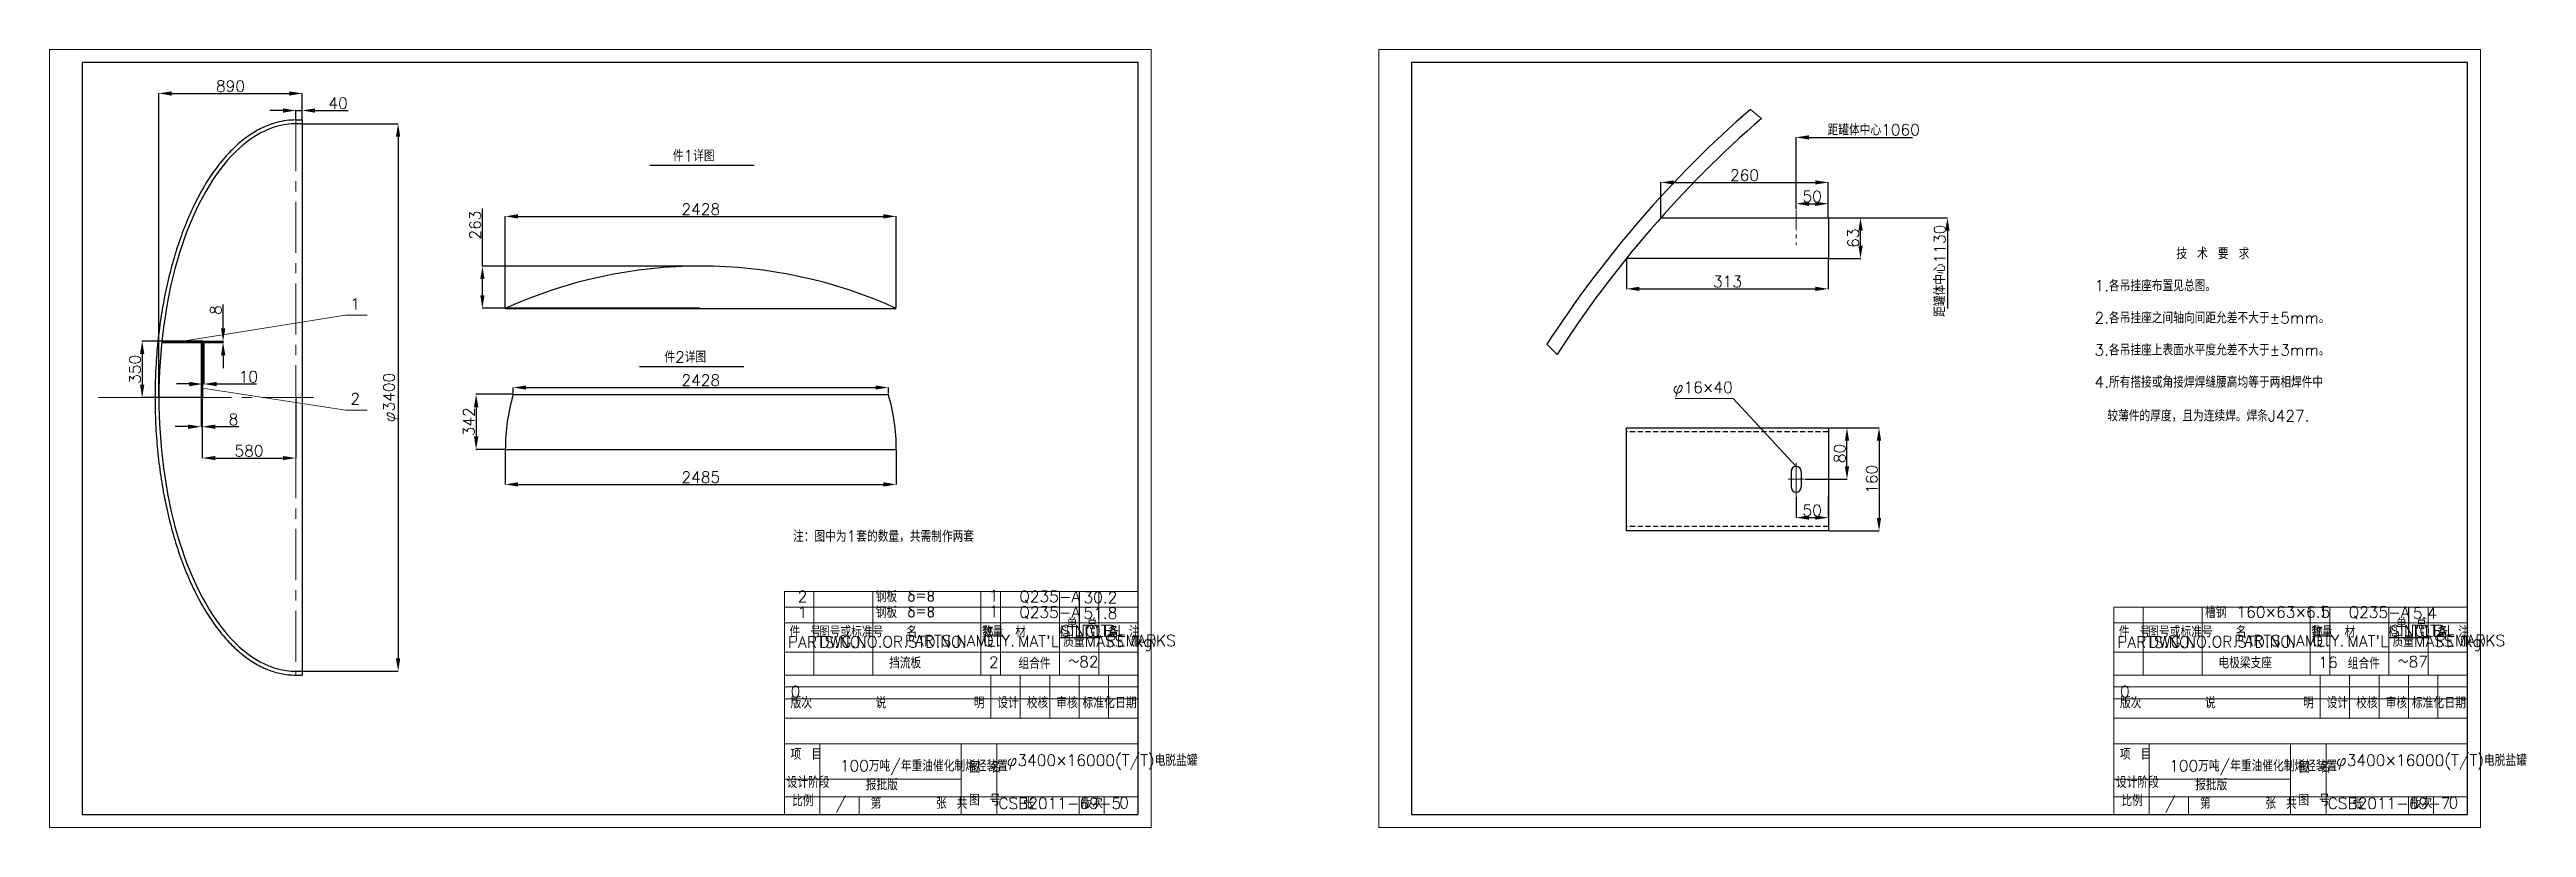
# Model space of a CAD drawing. Header units: millimetres. Extents: x 88585 to 143430, y -18275 to 16697.
# Drawn here: x 91994 to 107374, y -10085 to -5252 of the extents above; entities that cross this region are included whole.
import ezdxf
from ezdxf.enums import TextEntityAlignment as Align

# ---------------------------------------------------------------- set-up
doc = ezdxf.new("R2010")
doc.units = ezdxf.units.MM
doc.header["$PDMODE"] = 35
for name, pattern in [('CENTER', [50.8, 31.75, -6.35, 6.35, -6.35]), ('CENTERX2', [4, 2.5, -0.5, 0.5, -0.5]), ('DASHED2', [0.375, 0.25, -0.125])]:
    doc.linetypes.add(name, pattern=pattern)
doc.layers.get('Defpoints').update_dxf_attribs({"lineweight": 15})
doc.layers.add('1-THINLINE', color=7, linetype='Continuous')
doc.layers.add('细线', color=7, linetype='Continuous')
for name, color, linetype, lineweight in [('Layer4', 7, 'Continuous', 15), ('中心线', 1, 'CENTERX2', 15), ('图层1', 3, 'Continuous', 15), ('图层2', 1, 'CENTER', 15), ('粗实线', 250, 'Continuous', 30), ('虚线', 6, 'DASHED2', 15)]:
    doc.layers.add(name, color=color, linetype=linetype, lineweight=lineweight)
doc.styles.get("Standard").update_dxf_attribs({"font": 'txt.shx', "height": 70, "bigfont": 'hzj.shx'})
doc.dimstyles.new('ISO-25$0', dxfattribs={"dimscale": 0.5, "dimtxt": 400, "dimasz": 3, "dimexe": 0.5, "dimexo": 0.625, "dimgap": 3, "dimtad": 1, "dimzin": 9, "dimdsep": 46, "dimtxsty": 'Standard', "dimcen": 2.5, "dimadec": 0, "dimazin": 0, "dimtfac": 1, "dimtmove": 0, "dimatfit": 3, "dimfxl": 0, "dimtolj": 1, "dimtzin": 0, "dimarcsym": 0})

msp = doc.modelspace()

# ---------------------------------------------------------------- texts
at = {"layer": '1-THINLINE'}
for s, p in [('钢板', (97124.285, -8685.692)), ('1', (97827.437, -8680.274)), ('2', (96639.775, -8685.579)), ('1', (96639.775, -8783.174)), ('钢板', (97124.285, -8783.287)), ('δ＝8', (97319.282, -8683.519)), ('δ＝8', (97319.282, -8781.114)), ('1', (97827.437, -8777.869)), ('Q235-A', (98015.447, -8685.384)), ('Q235-A', (98015.447, -8782.979)), ('30.2', (98414.534, -8690.844)), ('51.8', (98414.534, -8788.439)), ('槽钢', (105378.317, -8783.287)), ('160×63×6.5', (105573.314, -8781.114)), ('1', (106081.47, -8777.869)), ('Q235-A', (106269.479, -8782.979)), ('5.4', (106668.566, -8788.439)), ('件 号', (96588.97, -8904.112)), ('PARTS.NO.', (96579.321, -8967.939)), ('图号或标准号', (96771.926, -8904.112)), ('DWG.NO.OR.STD.NO.', (96775.249, -8965.889)), ('PARTS.NAME.', (97305.426, -8959.155)), ('名      称', (97315.456, -8904.112)), ('数量', (97783.655, -8904.112)), ('QTY.', (97790.835, -8958.974)), ('材   料', (97990.272, -8904.112)), ("MAT'L", (98007.509, -8963.015)), ('SINGLE', (98275.117, -8898.363)), ('质量MASS（kg）', (98288.266, -8963.194)), ('单', (98309.573, -8854.352)), ('TOTAL', (98407.708, -8898.363)), ('总', (98434.714, -8854.352)), ('REMARKS', (98555.768, -8957.907)), ('备 注', (98567.498, -8904.112)), ('件 号', (104843.002, -8904.112)), ('PARTS.NO.', (104833.354, -8967.939)), ('图号或标准号', (105025.958, -8904.112)), ('DWG.NO.OR.STD.NO.', (105029.282, -8965.889)), ('PARTS.NAME.', (105559.458, -8959.155)), ('名      称', (105569.488, -8904.112)), ('数量', (106037.687, -8904.112)), ('QTY.', (106044.868, -8958.974)), ('材   料', (106244.305, -8904.112)), ("MAT'L", (106261.541, -8963.015)), ('SINGLE', (106529.149, -8898.363)), ('质量MASS（kg）', (106542.299, -8963.194)), ('单', (106563.606, -8854.352)), ('TOTAL', (106661.74, -8898.363)), ('总', (106688.746, -8854.352)), ('REMARKS', (106809.801, -8957.907)), ('备 注', (106821.531, -8904.112)), ('挡流板', (97207.381, -9096.841)), ('2', (97827.437, -9094.102)), ('组合件', (98010.593, -9099.908)), ('～82', (98321.576, -9089.771)), ('电极梁支座', (105461.414, -9096.841)), ('16', (106081.47, -9094.102)), ('组合件', (106264.626, -9099.908)), ('～87', (106575.609, -9089.771)), ('0', (96596.011, -9274.882)), ('0', (104850.044, -9274.882)), ('版次', (96596.011, -9344.868)), ('说        明', (97124.052, -9344.868)), ('设计', (97879.417, -9344.868)), ('校核', (98062.408, -9344.868)), ('审核', (98245.398, -9344.868)), ('标准化', (98408.697, -9344.868)), ('日期', (98611.379, -9344.868)), ('版次', (104850.044, -9344.868)), ('说        明', (105378.085, -9344.868)), ('设计', (106133.45, -9344.868)), ('校核', (106316.44, -9344.868)), ('审核', (106499.431, -9344.868)), ('标准化', (106662.73, -9344.868)), ('日期', (106865.412, -9344.868)), ('项 目', (96595.763, -9664.158)), ('100万吨/年重油催化制烯烃装置', (96901.3, -9736.643)), ('图 名', (97706.698, -9745.543)), ('φ3400×16000(T/T)电脱盐罐', (97938.196, -9702.304)), ('项 目', (104849.795, -9664.158)), ('100万吨/年重油催化制烯烃装置', (105155.333, -9736.643)), ('图 名', (105960.731, -9745.543)), ('φ3400×16000(T/T)电脱盐罐', (106192.229, -9702.304)), ('设计阶段', (96571.221, -9838.745)), ('报批版', (97062.666, -9853.867)), ('设计阶段', (104825.253, -9838.745)), ('报批版', (105316.699, -9853.867)), ('比例', (96605.22, -9952.536)), ('/', (96875.769, -9969.296)), ('第     张 共     张', (97093.101, -9969.352)), ('图 号', (97703.784, -9949.561)), ('CSB2011-69-5', (97885.962, -9969.645)), ('版次', (98402.199, -9966.008)), ('0', (98636.491, -9966.008)), ('比例', (104859.253, -9952.536)), ('/', (105129.801, -9969.296)), ('第     张 共     张', (105347.133, -9969.352)), ('图 号', (105957.816, -9949.561)), ('CSB2011-69-7', (106139.995, -9969.645)), ('版次', (106656.232, -9966.008)), ('0', (106890.524, -9966.008))]:
    msp.add_text(s, height=70, dxfattribs=at).set_placement(p)
at = {"layer": '中心线', "color": 7}
for s, p in [('件1详图', (95864.371, -5947.187)), ('技 术 要 求', (105199.804, -6554.962)), ('1.各吊挂座布置见总图。', (104691.72, -6754.36)), ('1', (93862.562, -6868.216)), ('2.各吊挂座之间轴向间距允差不大于±5mm。', (104691.72, -6953.999)), ('件2详图', (95812.142, -7197.437)), ('3.各吊挂座上表面水平度允差不大于±3mm。', (104691.72, -7153.638)), ('φ16×40', (102073.773, -7386.067)), ('4.所有搭接或角接焊焊缝腰高均等于两相焊件中', (104691.72, -7353.277)), ('2', (93862.562, -7456.853)), ('较薄件的厚度，且为连续焊。焊条J427.', (104771.72, -7562.781))]:
    msp.add_text(s, height=70, dxfattribs=at).set_placement(p)
msp.add_text('注：图中为1套的数量，共需制作两套', height=70, dxfattribs=at).set_placement((97172.893, -8273.343), align=Align.MIDDLE)

# ---------------------------------------------------------------- blocks, each defined once
blk = doc.blocks.new('*D230')
at = {"layer": 'Defpoints', "color": 0}
for p in [(94873, -7394), (94643, -7736), (94824, -7736)]:
    blk.add_point(p, dxfattribs=at)
at = {"layer": '图层1', "color": 0, "lineweight": -2}
for p, q in [((94868, -7394), (94642, -7394)), ((94643, -7474), (94643, -7656)), ((94819, -7736), (94642, -7736))]:
    blk.add_line(p, q, dxfattribs=at)
at = {"layer": '图层1', "color": 0}
for points in [[(94630, -7474), (94657, -7474), (94643, -7394)], [(94630, -7656), (94657, -7656), (94643, -7736)]]:
    blk.add_solid(points, dxfattribs=at)
at = {"layer": '图层1', "color": 0, "insert": (94598, -7565), "char_height": 70, "attachment_point": 5, "rotation": 90}
blk.add_mtext('342', dxfattribs=at)
blk = doc.blocks.new('*D231')
at = {"layer": 'Defpoints', "color": 0}
for p in [(97252, -6289), (94824, -6860), (97252, -6860)]:
    blk.add_point(p, dxfattribs=at)
at = {"layer": '图层1', "color": 0, "lineweight": -2}
for p, q in [((94824, -6855), (94824, -6287)), ((94904, -6289), (97172, -6289)), ((97252, -6855), (97252, -6287))]:
    blk.add_line(p, q, dxfattribs=at)
at = {"layer": '图层1', "color": 0}
for points in [[(94904, -6275), (94904, -6302), (94824, -6289)], [(97172, -6275), (97172, -6302), (97252, -6289)]]:
    blk.add_solid(points, dxfattribs=at)
at = {"layer": '图层1', "color": 0, "insert": (96038, -6244), "char_height": 70, "attachment_point": 5}
blk.add_mtext('2428', dxfattribs=at)
blk = doc.blocks.new('*D232')
at = {"layer": 'Defpoints', "color": 0}
for p in [(96038, -6598), (94682, -6860), (96038, -6860)]:
    blk.add_point(p, dxfattribs=at)
at = {"layer": '图层1', "color": 0, "lineweight": -2}
for p, q in [((94682, -6598), (94682, -6240)), ((96033, -6598), (94681, -6598)), ((94682, -6780), (94682, -6678)), ((96033, -6860), (94681, -6860))]:
    blk.add_line(p, q, dxfattribs=at)
at = {"layer": '图层1', "color": 0}
for points in [[(94669, -6678), (94695, -6678), (94682, -6598)], [(94669, -6780), (94695, -6780), (94682, -6860)]]:
    blk.add_solid(points, dxfattribs=at)
at = {"layer": '图层1', "color": 0, "insert": (94637, -6343), "char_height": 70, "attachment_point": 5, "rotation": 90}
blk.add_mtext('263', dxfattribs=at)
blk = doc.blocks.new('*D233')
at = {"layer": 'Defpoints', "color": 0}
for p in [(94824, -7736), (97252, -7736), (97252, -7954)]:
    blk.add_point(p, dxfattribs=at)
at = {"layer": '图层1', "color": 0, "lineweight": -2}
for p, q in [((94824, -7741), (94824, -7955)), ((97252, -7741), (97252, -7955)), ((94904, -7954), (97172, -7954))]:
    blk.add_line(p, q, dxfattribs=at)
at = {"layer": '图层1', "color": 0}
for points in [[(94904, -7940), (94904, -7967), (94824, -7954)], [(97172, -7940), (97172, -7967), (97252, -7954)]]:
    blk.add_solid(points, dxfattribs=at)
at = {"layer": '图层1', "color": 0, "insert": (96038, -7909), "char_height": 70, "attachment_point": 5}
blk.add_mtext('2485', dxfattribs=at)
blk = doc.blocks.new('*D234')
at = {"layer": 'Defpoints', "color": 0}
for p in [(92953, -7064), (92570, -7414), (92943, -7414)]:
    blk.add_point(p, dxfattribs=at)
at = {"layer": '图层1', "color": 0, "lineweight": -2}
for p, q in [((92948, -7064), (92568, -7064)), ((92570, -7144), (92570, -7334)), ((92938, -7414), (92568, -7414))]:
    blk.add_line(p, q, dxfattribs=at)
at = {"layer": '图层1', "color": 0}
for points in [[(92556, -7144), (92583, -7144), (92570, -7064)], [(92556, -7334), (92583, -7334), (92570, -7414)]]:
    blk.add_solid(points, dxfattribs=at)
at = {"layer": '图层1', "color": 0, "insert": (92525, -7239), "char_height": 70, "attachment_point": 5, "rotation": 90}
blk.add_mtext('350', dxfattribs=at)
blk = doc.blocks.new('*D235')
at = {"layer": 'Defpoints', "color": 0}
for p in [(92953, -7072), (92954, -7064), (93072, -7064)]:
    blk.add_point(p, dxfattribs=at)
at = {"layer": '图层1', "color": 0, "lineweight": -2}
for p, q in [((93072, -6984), (93072, -6837)), ((92958, -7072), (93074, -7072)), ((92959, -7064), (93074, -7064)), ((93072, -7072), (93072, -7064)), ((93072, -7152), (93072, -7232))]:
    blk.add_line(p, q, dxfattribs=at)
at = {"layer": '图层1', "color": 0}
for points in [[(93059, -6984), (93086, -6984), (93072, -7064)], [(93059, -7152), (93086, -7152), (93072, -7072)]]:
    blk.add_solid(points, dxfattribs=at)
at = {"layer": '图层1', "color": 0, "insert": (93027, -6871), "char_height": 70, "attachment_point": 5, "rotation": 90}
blk.add_mtext('8', dxfattribs=at)
blk = doc.blocks.new('*D236')
at = {"layer": 'Defpoints', "color": 0}
for p in [(92935, -7414), (92943, -7414), (92943, -7595)]:
    blk.add_point(p, dxfattribs=at)
at = {"layer": '图层1', "color": 0, "lineweight": -2}
for p, q in [((92935, -7419), (92935, -7596)), ((92943, -7419), (92943, -7596)), ((92855, -7595), (92775, -7595)), ((92935, -7595), (92943, -7595)), ((93023, -7595), (93170, -7595))]:
    blk.add_line(p, q, dxfattribs=at)
at = {"layer": '图层1', "color": 0}
for points in [[(92855, -7582), (92855, -7609), (92935, -7595)], [(93023, -7582), (93023, -7609), (92943, -7595)]]:
    blk.add_solid(points, dxfattribs=at)
at = {"layer": '图层1', "color": 0, "insert": (93137, -7550), "char_height": 70, "attachment_point": 5}
blk.add_mtext('8', dxfattribs=at)
blk = doc.blocks.new('*D237')
at = {"layer": 'Defpoints', "color": 0}
for p in [(92943, -7072), (92953, -7072), (92943, -7330)]:
    blk.add_point(p, dxfattribs=at)
at = {"layer": '图层1', "color": 0, "lineweight": -2}
for p, q in [((92943, -7077), (92943, -7331)), ((92953, -7077), (92953, -7331)), ((92863, -7330), (92783, -7330)), ((92943, -7330), (92953, -7330)), ((93033, -7330), (93280, -7330))]:
    blk.add_line(p, q, dxfattribs=at)
at = {"layer": '图层1', "color": 0}
for points in [[(92863, -7317), (92863, -7344), (92943, -7330)], [(93033, -7317), (93033, -7344), (92953, -7330)]]:
    blk.add_solid(points, dxfattribs=at)
at = {"layer": '图层1', "color": 0, "insert": (93229, -7285), "char_height": 70, "attachment_point": 5}
blk.add_mtext('10', dxfattribs=at)
blk = doc.blocks.new('*D238')
at = {"layer": 'Defpoints', "color": 0}
for p in [(93563, -5714), (93563, -9114), (94159, -9114)]:
    blk.add_point(p, dxfattribs=at)
at = {"layer": '图层1', "color": 0, "lineweight": -2}
for p, q in [((93568, -5714), (94160, -5714)), ((94159, -5794), (94159, -9034)), ((93568, -9114), (94160, -9114))]:
    blk.add_line(p, q, dxfattribs=at)
at = {"layer": '图层1', "color": 0}
for points in [[(94145, -5794), (94172, -5794), (94159, -5714)], [(94145, -9034), (94172, -9034), (94159, -9114)]]:
    blk.add_solid(points, dxfattribs=at)
at = {"layer": '图层1', "color": 0, "insert": (94114, -7414), "char_height": 70, "attachment_point": 5, "rotation": 90}
blk.add_mtext('φ3400', dxfattribs=at)
blk = doc.blocks.new('*D241')
at = {"layer": 'Defpoints', "color": 0}
for p in [(101786, -6550), (103039, -6550), (103039, -6739)]:
    blk.add_point(p, dxfattribs=at)
at = {"layer": '图层1', "color": 0, "lineweight": -2}
for p, q in [((101786, -6555), (101786, -6740)), ((103039, -6555), (103039, -6740)), ((101866, -6739), (102959, -6739))]:
    blk.add_line(p, q, dxfattribs=at)
at = {"layer": '图层1', "color": 0}
for points in [[(101866, -6726), (101866, -6752), (101786, -6739)], [(102959, -6726), (102959, -6752), (103039, -6739)]]:
    blk.add_solid(points, dxfattribs=at)
at = {"layer": '图层1', "color": 0, "insert": (102413, -6694), "char_height": 70, "attachment_point": 5}
blk.add_mtext('313', dxfattribs=at)
blk = doc.blocks.new('*D242')
at = {"layer": 'Defpoints', "color": 0}
for p in [(103039, -6298), (103239, -6298), (103039, -6550)]:
    blk.add_point(p, dxfattribs=at)
at = {"layer": '图层1', "color": 0, "lineweight": -2}
for p, q in [((103044, -6298), (103240, -6298)), ((103239, -6470), (103239, -6378)), ((103044, -6550), (103240, -6550))]:
    blk.add_line(p, q, dxfattribs=at)
at = {"layer": '图层1', "color": 0}
for points in [[(103226, -6378), (103253, -6378), (103239, -6298)], [(103226, -6470), (103253, -6470), (103239, -6550)]]:
    blk.add_solid(points, dxfattribs=at)
at = {"layer": '图层1', "color": 0, "insert": (103194, -6424), "char_height": 70, "attachment_point": 5, "rotation": 90}
blk.add_mtext('63', dxfattribs=at)
blk = doc.blocks.new('*D243')
at = {"layer": 'Defpoints', "color": 0}
for p in [(102839, -6248), (103039, -6210), (103039, -6298)]:
    blk.add_point(p, dxfattribs=at)
at = {"layer": '图层1', "color": 0, "lineweight": -2}
for p, q in [((102839, -6243), (102839, -6209)), ((102919, -6210), (102959, -6210)), ((103039, -6293), (103039, -6209))]:
    blk.add_line(p, q, dxfattribs=at)
at = {"layer": '图层1', "color": 0}
for points in [[(102919, -6197), (102919, -6224), (102839, -6210)], [(102959, -6197), (102959, -6224), (103039, -6210)]]:
    blk.add_solid(points, dxfattribs=at)
at = {"layer": '图层1', "color": 0, "insert": (102939, -6165), "char_height": 70, "attachment_point": 5}
blk.add_mtext('50', dxfattribs=at)
blk = doc.blocks.new('*D244')
at = {"layer": 'Defpoints', "color": 0}
for p in [(103039, -6078), (101999, -6298), (103039, -6298)]:
    blk.add_point(p, dxfattribs=at)
at = {"layer": '图层1', "color": 0, "lineweight": -2}
for p, q in [((101999, -6293), (101999, -6077)), ((102079, -6078), (102959, -6078)), ((103039, -6293), (103039, -6077))]:
    blk.add_line(p, q, dxfattribs=at)
at = {"layer": '图层1', "color": 0}
for points in [[(102079, -6065), (102079, -6091), (101999, -6078)], [(102959, -6065), (102959, -6091), (103039, -6078)]]:
    blk.add_solid(points, dxfattribs=at)
at = {"layer": '图层1', "color": 0, "insert": (102519, -6033), "char_height": 70, "attachment_point": 5}
blk.add_mtext('260', dxfattribs=at)
blk = doc.blocks.new('*D245')
at = {"layer": 'Defpoints', "color": 0}
for p in [(103039, -7602), (103039, -8242), (103354, -8242)]:
    blk.add_point(p, dxfattribs=at)
at = {"layer": '图层1', "color": 0, "lineweight": -2}
for p, q in [((103044, -7602), (103355, -7602)), ((103354, -7682), (103354, -8162)), ((103044, -8242), (103355, -8242))]:
    blk.add_line(p, q, dxfattribs=at)
at = {"layer": '图层1', "color": 0}
for points in [[(103340, -7682), (103367, -7682), (103354, -7602)], [(103340, -8162), (103367, -8162), (103354, -8242)]]:
    blk.add_solid(points, dxfattribs=at)
at = {"layer": '图层1', "color": 0, "insert": (103309, -7922), "char_height": 70, "attachment_point": 5, "rotation": 90}
blk.add_mtext('160', dxfattribs=at)
blk = doc.blocks.new('*D246')
at = {"layer": 'Defpoints', "color": 0}
for p in [(102839, -8024), (103039, -8024), (103039, -8160)]:
    blk.add_point(p, dxfattribs=at)
at = {"layer": '图层1', "color": 0, "lineweight": -2}
for p, q in [((102839, -8029), (102839, -8161)), ((103039, -8029), (103039, -8161)), ((102919, -8160), (102959, -8160))]:
    blk.add_line(p, q, dxfattribs=at)
at = {"layer": '图层1', "color": 0}
for points in [[(102919, -8146), (102919, -8173), (102839, -8160)], [(102959, -8146), (102959, -8173), (103039, -8160)]]:
    blk.add_solid(points, dxfattribs=at)
at = {"layer": '图层1', "color": 0, "insert": (102939, -8115), "char_height": 70, "attachment_point": 5}
blk.add_mtext('50', dxfattribs=at)
blk = doc.blocks.new('*D247')
at = {"layer": 'Defpoints', "color": 0}
for p in [(103039, -7602), (103155, -7602), (102890, -7922)]:
    blk.add_point(p, dxfattribs=at)
at = {"layer": '图层1', "color": 0, "lineweight": -2}
for p, q in [((103044, -7602), (103156, -7602)), ((103155, -7842), (103155, -7682)), ((102895, -7922), (103156, -7922))]:
    blk.add_line(p, q, dxfattribs=at)
at = {"layer": '图层1', "color": 0}
for points in [[(103142, -7682), (103168, -7682), (103155, -7602)], [(103142, -7842), (103168, -7842), (103155, -7922)]]:
    blk.add_solid(points, dxfattribs=at)
at = {"layer": '图层1', "color": 0, "insert": (103110, -7762), "char_height": 70, "attachment_point": 5, "rotation": 90}
blk.add_mtext('80', dxfattribs=at)
blk = doc.blocks.new('*D249')
at = {"layer": 'Defpoints', "color": 0}
for p in [(103803, -5798), (102839, -6210), (103803, -6210)]:
    blk.add_point(p, dxfattribs=at)
at = {"layer": '图层1', "color": 0, "lineweight": -2}
for p, q in [((102839, -6205), (102839, -5797)), ((102919, -5798), (103561, -5798))]:
    blk.add_line(p, q, dxfattribs=at)
at = {"layer": '图层1', "color": 0}
blk.add_solid([(102919, -5785), (102919, -5812), (102839, -5798)], dxfattribs=at)
at = {"layer": '图层1', "color": 0, "insert": (103321, -5751), "char_height": 70, "attachment_point": 5}
blk.add_mtext('距罐体中心1060', dxfattribs=at)
blk = doc.blocks.new('*D250')
at = {"layer": 'Defpoints', "color": 0}
for p in [(103039, -6298), (103039, -6957), (103779, -6957)]:
    blk.add_point(p, dxfattribs=at)
at = {"layer": '图层1', "color": 0, "lineweight": -2}
for p, q in [((103044, -6298), (103780, -6298)), ((103779, -6378), (103779, -6861))]:
    blk.add_line(p, q, dxfattribs=at)
at = {"layer": '图层1', "color": 0}
blk.add_solid([(103765, -6378), (103792, -6378), (103779, -6298)], dxfattribs=at)
at = {"layer": '图层1', "color": 0, "insert": (103731, -6627), "char_height": 70, "attachment_point": 5, "rotation": 90}
blk.add_mtext('距罐体中心1130', dxfattribs=at)
blk = doc.blocks.new('*D258')
at = {"layer": 'Defpoints', "color": 0}
for p in [(97203, -7352), (94873, -7394), (97203, -7394)]:
    blk.add_point(p, dxfattribs=at)
at = {"layer": '图层1', "color": 0, "lineweight": -2}
for p, q in [((94873, -7389), (94873, -7351)), ((94953, -7352), (97123, -7352)), ((97203, -7389), (97203, -7351))]:
    blk.add_line(p, q, dxfattribs=at)
at = {"layer": '图层1', "color": 0}
for points in [[(94953, -7339), (94953, -7365), (94873, -7352)], [(97123, -7339), (97123, -7365), (97203, -7352)]]:
    blk.add_solid(points, dxfattribs=at)
at = {"layer": '图层1', "color": 0, "insert": (96038, -7307), "char_height": 70, "attachment_point": 5}
blk.add_mtext('2428', dxfattribs=at)
blk = doc.blocks.new('*D259')
at = {"layer": 'Defpoints', "color": 0}
for p in [(93563, -5525), (93563, -5690), (92673, -7414)]:
    blk.add_point(p, dxfattribs=at)
at = {"layer": '图层1', "color": 0, "lineweight": -2}
for p, q in [((92673, -7409), (92673, -5524)), ((92753, -5525), (93483, -5525)), ((93563, -5685), (93563, -5524))]:
    blk.add_line(p, q, dxfattribs=at)
at = {"layer": '图层1', "color": 0}
for points in [[(92753, -5512), (92753, -5539), (92673, -5525)], [(93483, -5512), (93483, -5539), (93563, -5525)]]:
    blk.add_solid(points, dxfattribs=at)
at = {"layer": '图层1', "color": 0, "insert": (93118, -5480), "char_height": 70, "attachment_point": 5}
blk.add_mtext('890', dxfattribs=at)
blk = doc.blocks.new('*D260')
at = {"layer": 'Defpoints', "color": 0}
for p in [(93523, -5690), (93563, -5631), (93563, -5690)]:
    blk.add_point(p, dxfattribs=at)
at = {"layer": '图层1', "color": 0, "lineweight": -2}
for p, q in [((93443, -5631), (93363, -5631)), ((93523, -5685), (93523, -5630)), ((93523, -5631), (93563, -5631)), ((93563, -5685), (93563, -5630)), ((93643, -5631), (93848, -5631))]:
    blk.add_line(p, q, dxfattribs=at)
at = {"layer": '图层1', "color": 0}
for points in [[(93443, -5618), (93443, -5645), (93523, -5631)], [(93643, -5618), (93643, -5645), (93563, -5631)]]:
    blk.add_solid(points, dxfattribs=at)
at = {"layer": '图层1', "color": 0, "insert": (93786, -5586), "char_height": 70, "attachment_point": 5}
blk.add_mtext('40', dxfattribs=at)
blk = doc.blocks.new('*D306')
at = {"layer": 'Defpoints', "color": 0}
for p in [(92943, -7414), (93523, -7414), (93523, -7790)]:
    blk.add_point(p, dxfattribs=at)
at = {"layer": '图层1', "color": 0, "lineweight": -2}
for p, q in [((92943, -7419), (92943, -7791)), ((93523, -7419), (93523, -7791)), ((93023, -7790), (93443, -7790))]:
    blk.add_line(p, q, dxfattribs=at)
at = {"layer": '图层1', "color": 0}
for points in [[(93023, -7777), (93023, -7803), (92943, -7790)], [(93443, -7777), (93443, -7803), (93523, -7790)]]:
    blk.add_solid(points, dxfattribs=at)
at = {"layer": '图层1', "color": 0, "insert": (93233, -7745), "char_height": 70, "attachment_point": 5}
blk.add_mtext('580', dxfattribs=at)

# ---------------------------------------------------------------- dimensions: what is measured, and where the dimension line sits
at = {"layer": '图层1', "color": 7}
for base, p1, p2, picture, middle in [((93563.291, -5525.478), (92673.291, -7413.765), (93563.291, -5690.077), '*D259', (93118.291, -5480.478)), ((93563.291, -5631.466), (93523.291, -5690.077), (93563.291, -5690.077), '*D260', (93785.791, -5586.466)), ((92943.291, -7595.194), (92935.291, -7414.077), (92943.291, -7414.077), '*D236', (93136.624, -7550.194)), ((93523.291, -7789.892), (92943.291, -7414.077), (93523.291, -7414.077), '*D306', (93233.291, -7744.892))]:
    dim = msp.add_linear_dim(base=base, p1=p1, p2=p2, dimstyle='ISO-25$0', override={"dimscale": 1, "dimtxt": 80, "dimasz": 80, "dimexe": 1.25, "dimexo": 5, "dimgap": 10, "dimzin": 8, "dimdsep": 44, "dimtxsty": 'Standard', "dimtolj": 0, "dimtzin": 8}, dxfattribs=at)
    dim.commit()
    dim.dimension.update_dxf_attribs({"geometry": picture, "text_midpoint": middle})
for base, p1, p2, text, picture, middle in [((94158.624, -9114.077), (93563.291, -5714.077), (93563.291, -9114.077), 'φ3400', '*D238', (94113.624, -7414.077)), ((103239.182, -6297.724), (103039.456, -6549.724), (103039.456, -6297.724), '63', '*D242', (103194.182, -6423.724)), ((94643.182, -7736.382), (94873.488, -7394.382), (94824.313, -7736.382), '342', '*D230', (94598.182, -7565.382)), ((103154.868, -7601.603), (102889.992, -7921.603), (103039.456, -7601.603), '80', '*D247', (103109.868, -7761.603)), ((103353.634, -8241.603), (103039.456, -7601.603), (103039.456, -8241.603), '160', '*D245', (103308.634, -7921.603))]:
    dim = msp.add_linear_dim(base=base, p1=p1, p2=p2, angle=90, text=text, dimstyle='ISO-25$0', override={"dimscale": 1, "dimtxt": 80, "dimasz": 80, "dimexe": 1.25, "dimexo": 5, "dimgap": 10, "dimzin": 8, "dimdsep": 44, "dimtxsty": 'Standard', "dimtolj": 0, "dimtzin": 8}, dxfattribs=at)
    dim.commit()
    dim.dimension.update_dxf_attribs({"geometry": picture, "text_midpoint": middle})
for base, p1, p2, text, override, picture, middle in [((103803.051, -5798.2), (102839.456, -6210.211), (103803.051, -6210.211), '距罐体中心1060', {"dimscale": 1, "dimtxt": 80, "dimasz": 80, "dimexe": 1.25, "dimexo": 5, "dimgap": 10, "dimzin": 8, "dimdsep": 44, "dimtxsty": 'Standard', "dimse2": 1, "dimsd2": 1, "dimtolj": 0, "dimtzin": 8}, '*D249', (103321.253, -5750.884)), ((103039.456, -6078.081), (101999.141, -6297.724), (103039.456, -6297.724), '260', {"dimscale": 1, "dimtxt": 80, "dimasz": 80, "dimexe": 1.25, "dimexo": 5, "dimgap": 10, "dimzin": 8, "dimdsep": 44, "dimtxsty": 'Standard', "dimtolj": 0, "dimtzin": 8}, '*D244', (102519.298, -6033.081)), ((103039.456, -6210.211), (102839.456, -6248.285), (103039.456, -6297.724), '50', {"dimscale": 1, "dimtxt": 80, "dimasz": 80, "dimexe": 1.25, "dimexo": 5, "dimgap": 10, "dimzin": 8, "dimdsep": 44, "dimtxsty": 'Standard', "dimtolj": 0, "dimtzin": 8}, '*D243', (102939.456, -6165.211)), ((103039.456, -6738.911), (101785.669, -6549.724), (103039.456, -6549.724), '313', {"dimscale": 1, "dimtxt": 80, "dimasz": 80, "dimexe": 1.25, "dimexo": 5, "dimgap": 10, "dimzin": 8, "dimdsep": 44, "dimtxsty": 'Standard', "dimtolj": 0, "dimtzin": 8}, '*D241', (102412.562, -6693.911)), ((97202.842, -7351.986), (94873.488, -7394.382), (97202.842, -7394.382), '2428', {"dimscale": 1, "dimtxt": 80, "dimasz": 80, "dimexe": 1.25, "dimexo": 5, "dimgap": 10, "dimzin": 8, "dimdsep": 44, "dimtxsty": 'Standard', "dimtolj": 0, "dimtzin": 8}, '*D258', (96038.165, -7306.986)), ((97252.017, -7953.726), (94824.313, -7736.382), (97252.017, -7736.382), '2485', {"dimscale": 1, "dimtxt": 80, "dimasz": 80, "dimexe": 1.25, "dimexo": 5, "dimgap": 10, "dimzin": 8, "dimdsep": 44, "dimtxsty": 'Standard', "dimtolj": 0, "dimtzin": 8}, '*D233', (96038.165, -7908.726)), ((103039.456, -8159.711), (102839.456, -8024.281), (103039.456, -8024.281), '50', {"dimscale": 1, "dimtxt": 80, "dimasz": 80, "dimexe": 1.25, "dimexo": 5, "dimgap": 10, "dimzin": 8, "dimdsep": 44, "dimtxsty": 'Standard', "dimtolj": 0, "dimtzin": 8}, '*D246', (102939.456, -8114.711))]:
    dim = msp.add_linear_dim(base=base, p1=p1, p2=p2, text=text, dimstyle='ISO-25$0', override=override, dxfattribs=at)
    dim.commit()
    dim.dimension.update_dxf_attribs({"geometry": picture, "text_midpoint": middle})
for base, p1, p2, text, override, picture, middle in [((94682.025, -6860.488), (96038.165, -6597.868), (96038.165, -6860.488), '263', {"dimscale": 1, "dimtxt": 80, "dimasz": 80, "dimexe": 1.25, "dimexo": 5, "dimgap": 10, "dimzin": 8, "dimdsep": 44, "dimtxsty": 'Standard', "dimtolj": 0, "dimtzin": 8}, '*D232', (94682.025, -6343.297)), ((103778.559, -6957.246), (103039.456, -6297.724), (103039.456, -6957.246), '距罐体中心1130', {"dimscale": 1, "dimtxt": 80, "dimasz": 80, "dimexe": 1.25, "dimexo": 5, "dimgap": 10, "dimzin": 8, "dimdsep": 44, "dimtxsty": 'Standard', "dimse2": 1, "dimsd2": 1, "dimtolj": 0, "dimtzin": 8}, '*D250', (103778.559, -6627.485))]:
    dim = msp.add_linear_dim(base=base, p1=p1, p2=p2, angle=90, text=text, dimstyle='ISO-25$0', override=override, dxfattribs=at)
    dim.commit()
    dim.dimension.update_dxf_attribs({"geometry": picture, "text_midpoint": middle, "dimtype": 160})
dim = msp.add_linear_dim(base=(97252.017, -6288.594), p1=(94824.313, -6860.488), p2=(97252.017, -6860.488), text='2428', dimstyle='ISO-25$0', override={"dimscale": 1, "dimtxt": 80, "dimasz": 80, "dimexe": 1.25, "dimexo": 5, "dimgap": 10, "dimzin": 8, "dimdsep": 44, "dimtxsty": 'Standard', "dimtolj": 0, "dimtzin": 8}, dxfattribs=at)
dim.commit()
dim.dimension.update_dxf_attribs({"geometry": '*D231', "text_midpoint": (96038.165, -6288.594), "dimtype": 160})
for base, p1, p2, picture, middle in [((93072.44, -7064.077), (92953.291, -7072.077), (92953.603, -7064.077), '*D235', (93027.44, -6870.744)), ((92569.55, -7414.077), (92953.291, -7064.077), (92943.291, -7414.077), '*D234', (92524.55, -7239.077))]:
    dim = msp.add_linear_dim(base=base, p1=p1, p2=p2, angle=90, dimstyle='ISO-25$0', override={"dimscale": 1, "dimtxt": 80, "dimasz": 80, "dimexe": 1.25, "dimexo": 5, "dimgap": 10, "dimzin": 8, "dimdsep": 44, "dimtxsty": 'Standard', "dimtolj": 0, "dimtzin": 8}, dxfattribs=at)
    dim.commit()
    dim.dimension.update_dxf_attribs({"geometry": picture, "text_midpoint": middle})
dim = msp.add_linear_dim(base=(92943.291, -7330.192), p1=(92953.291, -7072.077), p2=(92943.291, -7072.077), dimstyle='ISO-25$0', override={"dimscale": 1, "dimtxt": 80, "dimasz": 80, "dimexe": 1.25, "dimexo": 5, "dimgap": 10, "dimzin": 8, "dimdsep": 44, "dimtxsty": 'Standard', "dimtolj": 0, "dimtzin": 8}, dxfattribs=at)
dim.commit()
dim.dimension.update_dxf_attribs({"geometry": '*D237', "text_midpoint": (93228.712, -7330.192), "dimtype": 160})

# ---------------------------------------------------------------- linework, layer by layer
at = {"layer": '1-THINLINE'}
for p, q in [((98387.646, -8617.927), (98387.646, -8904.612)), ((106641.679, -8715.522), (106641.679, -8904.612)), ((98265.653, -8904.612), (98509.64, -8904.612)), ((98387.646, -8813.116), (98387.646, -8904.612)), ((106519.685, -8904.612), (106763.672, -8904.612)), ((106641.679, -8813.116), (106641.679, -8904.612))]:
    msp.add_line(p, q, dxfattribs=at)
at = {"layer": 'Layer4'}
for p, q in [((93832.776, -6903.054), (92822.395, -7064.077)), ((93967.544, -6903.054), (93832.776, -6903.054)), ((93832.776, -7491.691), (92943.291, -7356.422)), ((93967.544, -7491.691), (93832.776, -7491.691)), ((102448.082, -7420.905), (102087.158, -7420.905)), ((102448.082, -7420.905), (102839.456, -7841.603)), ((96557.742, -8617.927), (98753.627, -8617.927)), ((96557.742, -8715.522), (98753.627, -8715.522)), ((96740.733, -8617.927), (96740.733, -8996.107)), ((97106.713, -8617.927), (97106.713, -9138.297)), ((97777.678, -8617.927), (97777.678, -9138.297)), ((97899.672, -8617.927), (97899.672, -9138.297)), ((98265.653, -8617.927), (98265.653, -9138.297)), ((98509.64, -8617.927), (98509.64, -9138.297)), ((104811.775, -8715.522), (107007.66, -8715.522)), ((104994.765, -8715.522), (104994.765, -8996.107)), ((105360.746, -8715.522), (105360.746, -9138.297)), ((106031.711, -8715.522), (106031.711, -9138.297)), ((106153.704, -8715.522), (106153.704, -9138.297)), ((106519.685, -8715.522), (106519.685, -9138.297)), ((106763.672, -8715.522), (106763.672, -9138.297)), ((96557.742, -8813.116), (98753.627, -8813.116)), ((96557.742, -8813.116), (98753.627, -8813.116)), ((96740.733, -8813.116), (96740.733, -9138.297)), ((97106.713, -8813.116), (97106.713, -9138.297)), ((97777.678, -8813.116), (97777.678, -9138.297)), ((97899.672, -8813.116), (97899.672, -9138.297)), ((98265.653, -8813.116), (98265.653, -9138.297)), ((98509.64, -8813.116), (98509.64, -9138.297)), ((104811.775, -8813.116), (107007.66, -8813.116)), ((104811.775, -8813.116), (107007.66, -8813.116)), ((104994.765, -8813.116), (104994.765, -9138.297)), ((105360.746, -8813.116), (105360.746, -9138.297)), ((106031.711, -8813.116), (106031.711, -9138.297)), ((106153.704, -8813.116), (106153.704, -9138.297)), ((106519.685, -8813.116), (106519.685, -9138.297)), ((106763.672, -8813.116), (106763.672, -9138.297))]:
    msp.add_line(p, q, dxfattribs=at)
at = {"layer": 'Layer4', "color": 7}
for p, q in [((96557.742, -8995.056), (98753.627, -8995.056)), ((96557.742, -8995.056), (98753.627, -8995.056)), ((104811.775, -8995.056), (107007.66, -8995.056)), ((104811.775, -8995.056), (107007.66, -8995.056)), ((96557.742, -9138.297), (98753.627, -9138.297)), ((96557.742, -9138.297), (98753.627, -9138.297)), ((96557.742, -9211.494), (98753.627, -9211.494)), ((97838.675, -9138.297), (97838.675, -9406.683)), ((98021.665, -9138.297), (98021.665, -9406.683)), ((98204.656, -9138.297), (98204.656, -9406.683)), ((98387.646, -9138.297), (98387.646, -9406.683)), ((98570.637, -9138.297), (98570.637, -9406.683)), ((104811.775, -9138.297), (107007.66, -9138.297)), ((104811.775, -9138.297), (107007.66, -9138.297)), ((104811.775, -9211.494), (107007.66, -9211.494)), ((106092.708, -9138.297), (106092.708, -9406.683)), ((106275.698, -9138.297), (106275.698, -9406.683)), ((106458.688, -9138.297), (106458.688, -9406.683)), ((106641.679, -9138.297), (106641.679, -9406.683)), ((106824.669, -9138.297), (106824.669, -9406.683)), ((96557.742, -9284.69), (98753.627, -9284.69)), ((104811.775, -9284.69), (107007.66, -9284.69)), ((96557.742, -9406.683), (98753.627, -9406.683)), ((96557.742, -9406.683), (98753.627, -9406.683)), ((104811.775, -9406.683), (107007.66, -9406.683)), ((104811.775, -9406.683), (107007.66, -9406.683)), ((96557.742, -9565.275), (98753.627, -9565.275)), ((96777.331, -9565.275), (96777.331, -9894.658)), ((97655.685, -9565.275), (97655.685, -10004.452)), ((97875.273, -9565.275), (97875.273, -10004.452)), ((104811.775, -9565.275), (107007.66, -9565.275)), ((105031.363, -9565.275), (105031.363, -9894.658)), ((105909.717, -9565.275), (105909.717, -10004.452)), ((106129.306, -9565.275), (106129.306, -10004.452)), ((96557.742, -9784.864), (97655.685, -9784.864)), ((104811.775, -9784.864), (105909.717, -9784.864)), ((96557.742, -9894.658), (98753.627, -9894.658)), ((96777.331, -9894.658), (96777.331, -10004.452)), ((97021.318, -9894.658), (97021.318, -10004.452)), ((98387.616, -9894.658), (98387.616, -10004.452)), ((98541.755, -9894.658), (98541.755, -10004.452)), ((104811.775, -9894.658), (107007.66, -9894.658)), ((105031.363, -9894.658), (105031.363, -10004.452)), ((105275.35, -9894.658), (105275.35, -10004.452)), ((106641.649, -9894.658), (106641.649, -10004.452)), ((106795.788, -9894.658), (106795.788, -10004.452))]:
    msp.add_line(p, q, dxfattribs=at)
at = {"layer": '图层1', "color": 7}
for p, q in [((91994.399, -5252.384), (98834.956, -5252.384)), ((91994.399, -10084.731), (91994.399, -5252.384)), ((98834.956, -5252.384), (98834.956, -10084.731)), ((100248.431, -5252.384), (107088.989, -5252.384)), ((100248.431, -10084.731), (100248.431, -5252.384)), ((107088.989, -5252.384), (107088.989, -10084.731)), ((98834.956, -10084.731), (91994.399, -10084.731)), ((107088.989, -10084.731), (100248.431, -10084.731))]:
    msp.add_line(p, q, dxfattribs=at)
at = {"layer": '图层1', "color": 0}
for p, q in [((102554.974, -5624.112), (102624.637, -5680.158)), ((101292.327, -7082.261), (101355.474, -7146.753)), ((102839.456, -8024.281), (102839.456, -7818.925)), ((102788.92, -7921.603), (102889.992, -7921.603)), ((96557.742, -8617.927), (96557.742, -9138.297)), ((104811.775, -8715.522), (104811.775, -9138.297)), ((96557.742, -9138.297), (96557.742, -10003.402)), ((104811.775, -9138.297), (104811.775, -10003.402))]:
    msp.add_line(p, q, dxfattribs=at)
at = {"layer": '图层2', "ltscale": 10}
for p, q in [((93523.291, -5690.077), (93523.291, -9138.077)), ((92299.285, -7414.077), (93656.905, -7414.077))]:
    msp.add_line(p, q, dxfattribs=at)
at = {"layer": '图层2', "color": 7, "ltscale": 4}
msp.add_line((102839.456, -6248.285), (102839.456, -6466.498), dxfattribs=at)
at = {"layer": '粗实线', "color": 7}
for p, q in [((98753.627, -5333.713), (92197.721, -5333.713)), ((92197.721, -5333.713), (92197.721, -10003.402)), ((98753.627, -10002.001), (98753.627, -5333.713)), ((107007.66, -5333.713), (100451.754, -5333.713)), ((100451.754, -5333.713), (100451.754, -10003.402)), ((107007.66, -10002.001), (107007.66, -5333.713)), ((93523.291, -5690.077), (93563.291, -5690.077)), ((93563.291, -5690.077), (93563.291, -9138.077)), ((93563.291, -5714.077), (93523.291, -5714.077)), ((101999.141, -6297.724), (103039.456, -6297.724)), ((103039.456, -6297.724), (103039.456, -6549.724)), ((103039.456, -6549.724), (101785.669, -6549.724)), ((94824.313, -6860.488), (97252.017, -6860.488)), ((92690.669, -7072.077), (92953.291, -7072.077)), ((92691.5, -7064.077), (92953.291, -7064.077)), ((92935.291, -7072.077), (92935.291, -7414.077)), ((92943.291, -7072.077), (92943.291, -7414.077)), ((92953.291, -7064.077), (92953.291, -7072.077)), ((92935.291, -7414.077), (92943.291, -7414.077)), ((94873.488, -7394.382), (97202.842, -7394.382)), ((101785.669, -7601.603), (103039.456, -7601.603)), ((101785.669, -8241.603), (101785.669, -7601.603)), ((103039.456, -7601.603), (103039.456, -8241.603)), ((94824.313, -7736.382), (97252.017, -7736.382)), ((102807.456, -7873.603), (102807.456, -7969.603)), ((102871.456, -7873.603), (102871.456, -7969.603)), ((103039.456, -8241.603), (101785.669, -8241.603)), ((93523.291, -9114.077), (93563.291, -9114.077)), ((93523.291, -9138.077), (93563.291, -9138.077)), ((92197.721, -10003.402), (98753.627, -10003.402)), ((100451.754, -10003.402), (107007.66, -10003.402))]:
    msp.add_line(p, q, dxfattribs=at)
for centre, radius, start, end in [((107079.456, -10817.724), 6888, 131.0611624, 147.1586498), ((107079.456, -10817.724), 6800, 130.9287783, 147.3266542), ((96038.165, -9534.44), 2936.572, 65.5841301, 114.4158699), ((96038.165, -7736.382), 1213.852, 163.6354558, 180), ((96038.165, -7736.382), 1213.852, 0, 16.3645442), ((102839.456, -7873.603), 32, 0, 180), ((102839.456, -7969.603), 32, 180, 0)]:
    msp.add_arc(centre, radius, start, end, dxfattribs=at)
msp.add_ellipse((93523.291, -7414.077), major_axis=(0, 1700), ratio=0.5, start_param=0, end_param=3.141592654, dxfattribs=at)
msp.add_open_spline([(93523.291, -5690.077), (93503.756, -5690.077), (93484.221, -5691.353), (93445.273, -5696.444), (93425.861, -5700.259), (93387.271, -5710.39), (93368.095, -5716.706), (93320.999, -5735.387), (93293.28, -5749.199), (93238.838, -5781.953), (93212.115, -5800.895), (93159.88, -5843.671), (93134.368, -5867.506), (93084.744, -5919.815), (93060.633, -5948.289), (93013.992, -6009.603), (92991.462, -6042.443), (92948.156, -6112.183), (92927.381, -6149.084), (92887.749, -6226.613), (92868.894, -6267.24), (92833.257, -6351.853), (92816.476, -6395.839), (92785.129, -6486.772), (92770.564, -6533.718), (92743.773, -6630.147), (92731.547, -6679.628), (92709.542, -6780.676), (92699.763, -6832.242), (92682.736, -6936.99), (92675.488, -6990.171), (92663.587, -7097.663), (92658.934, -7151.974), (92652.265, -7261.229), (92650.249, -7316.173), (92648.87, -7426.192), (92649.508, -7481.268), (92653.432, -7591.045), (92656.718, -7645.748), (92665.91, -7754.28), (92671.815, -7808.11), (92686.194, -7914.405), (92694.667, -7966.87), (92714.106, -8069.958), (92725.072, -8120.581), (92749.402, -8219.522), (92762.766, -8267.841), (92791.776, -8361.736), (92807.422, -8407.312), (92840.864, -8495.309), (92858.66, -8537.73), (92896.254, -8619.032), (92916.052, -8657.914), (92957.489, -8731.786), (92979.128, -8766.776), (93024.079, -8832.545), (93047.391, -8863.324), (93095.509, -8920.382), (93120.316, -8946.661), (93171.241, -8994.455), (93197.36, -9015.97), (93250.708, -9053.992), (93277.939, -9070.499), (93333.278, -9098.277), (93361.387, -9109.547), (93418.189, -9126.656), (93446.881, -9132.493), (93491.531, -9137.234), (93507.411, -9138.077), (93523.291, -9138.077)], degree=3, knots=[0, 0, 0, 0, 0.065261672, 0.065261672, 0.130523343, 0.130523343, 0.195785015, 0.195785015, 0.292210271, 0.292210271, 0.388635527, 0.388635527, 0.485060783, 0.485060783, 0.581486039, 0.581486039, 0.677911295, 0.677911295, 0.774336552, 0.774336552, 0.870761808, 0.870761808, 0.967187064, 0.967187064, 1.06361232, 1.06361232, 1.160037576, 1.160037576, 1.256462832, 1.256462832, 1.352888089, 1.352888089, 1.449313345, 1.449313345, 1.545738601, 1.545738601, 1.642163857, 1.642163857, 1.738589113, 1.738589113, 1.835014369, 1.835014369, 1.931439626, 1.931439626, 2.027864882, 2.027864882, 2.124290138, 2.124290138, 2.220715394, 2.220715394, 2.31714065, 2.31714065, 2.413565906, 2.413565906, 2.509991162, 2.509991162, 2.606416419, 2.606416419, 2.702841675, 2.702841675, 2.799266931, 2.799266931, 2.895692187, 2.895692187, 2.992117443, 2.992117443, 3.088542699, 3.088542699, 3.141592654, 3.141592654, 3.141592654, 3.141592654], dxfattribs=at)
at = {"layer": '细线'}
for p, q in [((95721.799, -5971.528), (96368.809, -5971.528)), ((95658.243, -7221.778), (96305.254, -7221.778))]:
    msp.add_line(p, q, dxfattribs=at)
at = {"layer": '虚线', "color": 7, "lineweight": -2, "ltscale": 128}
for p, q in [((103039.456, -7627.603), (101785.669, -7627.603)), ((103039.456, -8215.603), (101785.669, -8215.603))]:
    msp.add_line(p, q, dxfattribs=at)

msp.set_redraw_order([(e.dxf.handle, doc.entitydb.next_handle()) for e in msp.query("TEXT MTEXT ATTDEF DIMENSION ARC_DIMENSION")])  # texts and dimensions are drawn at this point

doc.saveas('drawing.dxf')
